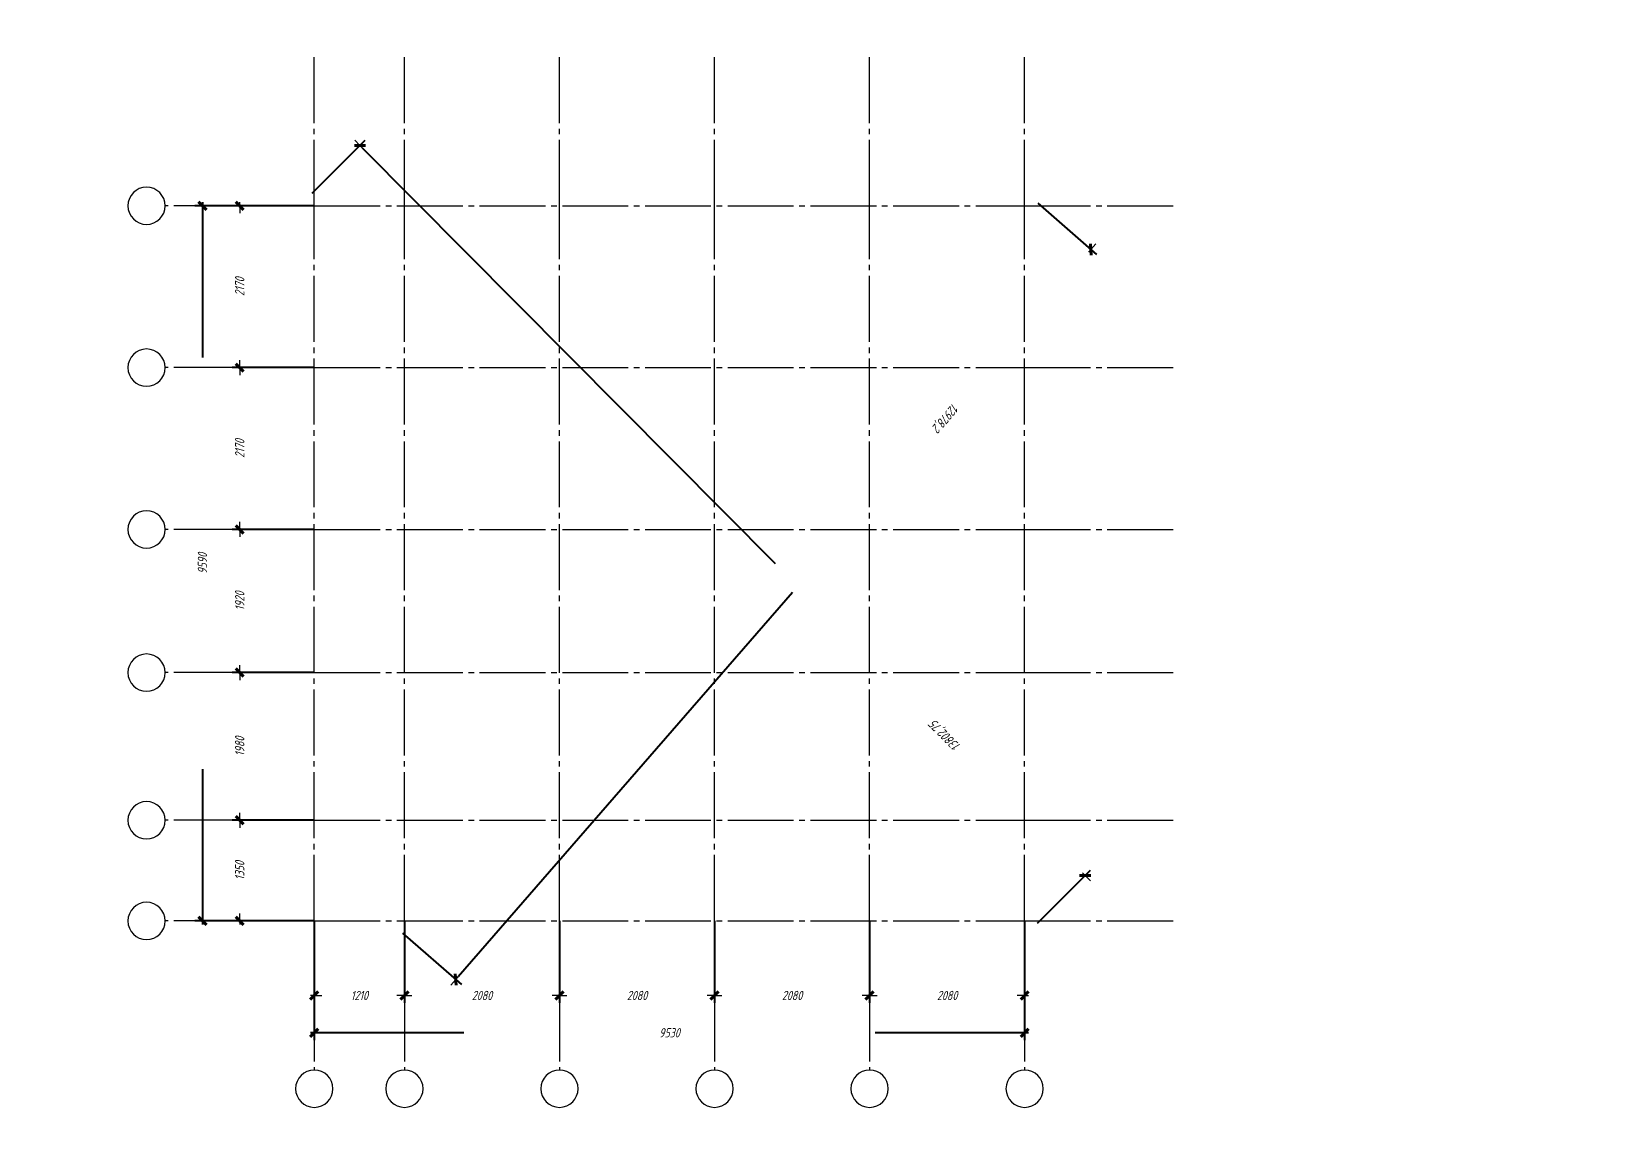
# Model space of a CAD drawing. Header units: millimetres. Extents: x 0 to 10500, y 0 to 297.
# Drawn here: x 0 to 420, y 0 to 297 of the extents above; entities that cross this region are included whole.
import ezdxf

# ---------------------------------------------------------------- set-up
doc = ezdxf.new("R2010")
doc.units = ezdxf.units.MM
for name, pattern in [('K5LT_AXLED', [22.1875, 17.6875, -1.5, 1.5, -1.5]), ('K5LT_BASIC', [0]), ('K5LT_THIN', [0])]:
    doc.linetypes.add(name, pattern=pattern)
doc.layers.add('Системный слой', color=7, linetype='Continuous')
doc.styles.add('KDIMTEXTSTYLE', font='GOST_AU.SHX', dxfattribs={"width": 0.96, "oblique": 15, "height": 5})
doc.styles.add('KTEXTSTYLE', font='GOST_AU.SHX', dxfattribs={"width": 0.96, "height": 5})
doc.dimstyles.new('KDIMSTYLE (0.02)', dxfattribs={"dimtxt": 5, "dimasz": 1, "dimexe": 2, "dimexo": 0, "dimgap": 1, "dimtad": 1, "dimlfac": 50, "dimtxsty": 'KDIMTEXTSTYLE', "dimsah": 1, "dimcen": 0, "dimdle": 1, "dimadec": 0, "dimazin": 0, "dimtfac": 0.667, "dimtmove": 0, "dimatfit": 3, "dimfxl": 0, "dimtvp": 1, "dimtolj": 1, "dimtzin": 0, "dimarcsym": 0})

msp = doc.modelspace()

# ---------------------------------------------------------------- blocks, each defined once
blk = doc.blocks.new('U170')
at = {"layer": 'Системный слой', "color": 30, "linetype": 'K5LT_AXLED', "lineweight": 18}
for p, q in [((55.91416956528019, 58.4019691759321), (35.91416956528019, 58.4019691759321)), ((75.91416956528019, 58.4019691759321), (55.91416956528019, 58.4019691759321)), ((75.91416956528019, 58.4019691759321), (266.5141695652803, 58.40196917593208)), ((266.5141695652803, 58.40196917593208), (306.5141695652803, 58.40196917593208))]:
    blk.add_line(p, q, dxfattribs=at)
at = {"layer": 'Системный слой', "color": 7, "linetype": 'K5LT_THIN', "lineweight": 18}
blk.add_arc((30.91416956528019, 58.4019691759321), 5, 0, 359.999994270422, dxfattribs=at)
blk = doc.blocks.new('U171')
at = {"layer": 'Системный слой', "color": 30, "linetype": 'K5LT_AXLED', "lineweight": 18}
for p, q in [((55.91416956528019, 85.4019691759321), (35.91416956528019, 85.4019691759321)), ((75.91416956528019, 85.4019691759321), (55.91416956528019, 85.4019691759321)), ((75.91416956528019, 85.4019691759321), (266.5141695652803, 85.40196917593208)), ((266.5141695652803, 85.40196917593208), (306.5141695652803, 85.40196917593208))]:
    blk.add_line(p, q, dxfattribs=at)
at = {"layer": 'Системный слой', "color": 7, "linetype": 'K5LT_THIN', "lineweight": 18}
blk.add_arc((30.91416956528019, 85.4019691759321), 5, 0, 359.999994270422, dxfattribs=at)
blk = doc.blocks.new('U172')
at = {"layer": 'Системный слой', "color": 30, "linetype": 'K5LT_AXLED', "lineweight": 18}
for p, q in [((55.91416956528019, 125.0019691759321), (35.91416956528019, 125.0019691759321)), ((75.91416956528019, 125.0019691759321), (55.91416956528019, 125.0019691759321)), ((75.91416956528019, 125.0019691759321), (266.5141695652803, 125.0019691759321)), ((266.5141695652803, 125.0019691759321), (306.5141695652803, 125.0019691759321))]:
    blk.add_line(p, q, dxfattribs=at)
at = {"layer": 'Системный слой', "color": 7, "linetype": 'K5LT_THIN', "lineweight": 18}
blk.add_arc((30.91416956528019, 125.0019691759321), 5, 0, 359.999994270422, dxfattribs=at)
blk = doc.blocks.new('U173')
at = {"layer": 'Системный слой', "color": 30, "linetype": 'K5LT_AXLED', "lineweight": 18}
for p, q in [((55.91416956528019, 163.4019691759321), (35.91416956528019, 163.4019691759321)), ((75.91416956528019, 163.4019691759321), (55.91416956528019, 163.4019691759321)), ((75.91416956528019, 163.4019691759321), (266.5141695652803, 163.4019691759321)), ((266.5141695652803, 163.4019691759321), (306.5141695652803, 163.4019691759321))]:
    blk.add_line(p, q, dxfattribs=at)
at = {"layer": 'Системный слой', "color": 7, "linetype": 'K5LT_THIN', "lineweight": 18}
blk.add_arc((30.91416956528019, 163.4019691759321), 5, 0, 359.999994270422, dxfattribs=at)
blk = doc.blocks.new('U174')
at = {"layer": 'Системный слой', "color": 30, "linetype": 'K5LT_AXLED', "lineweight": 18}
for p, q in [((55.91416956528019, 206.8019691759321), (35.91416956528019, 206.8019691759321)), ((75.91416956528019, 206.8019691759321), (55.91416956528019, 206.8019691759321)), ((75.91416956528019, 206.8019691759321), (266.5141695652803, 206.8019691759321)), ((266.5141695652803, 206.8019691759321), (306.5141695652803, 206.8019691759321))]:
    blk.add_line(p, q, dxfattribs=at)
at = {"layer": 'Системный слой', "color": 7, "linetype": 'K5LT_THIN', "lineweight": 18}
blk.add_arc((30.91416956528019, 206.8019691759321), 5, 0, 359.999994270422, dxfattribs=at)
blk = doc.blocks.new('U175')
at = {"layer": 'Системный слой', "color": 30, "linetype": 'K5LT_AXLED', "lineweight": 18}
for p, q in [((55.91416956528019, 250.2019691759321), (35.91416956528019, 250.2019691759321)), ((75.91416956528019, 250.2019691759321), (55.91416956528019, 250.2019691759321)), ((75.91416956528019, 250.2019691759321), (266.5141695652803, 250.2019691759321)), ((266.5141695652803, 250.2019691759321), (306.5141695652803, 250.2019691759321))]:
    blk.add_line(p, q, dxfattribs=at)
at = {"layer": 'Системный слой', "color": 7, "linetype": 'K5LT_THIN', "lineweight": 18}
blk.add_arc((30.91416956528019, 250.2019691759321), 5, 0, 359.999994270422, dxfattribs=at)
blk = doc.blocks.new('U176')
at = {"layer": 'Системный слой', "color": 30, "linetype": 'K5LT_AXLED', "lineweight": 18}
for p, q in [((75.91416956528019, 250.2019691759321), (75.91416956528019, 290.2019691759321)), ((75.91416956528019, 58.4019691759321), (75.91416956528019, 250.2019691759321)), ((75.91416956528019, 58.4019691759321), (75.91416956528019, 38.4019691759321)), ((75.91416956528019, 38.4019691759321), (75.91416956528019, 18.4019691759321))]:
    blk.add_line(p, q, dxfattribs=at)
at = {"layer": 'Системный слой', "color": 7, "linetype": 'K5LT_THIN', "lineweight": 18}
blk.add_arc((75.91416956528019, 13.4019691759321), 5, 0, 359.999994270422, dxfattribs=at)
blk = doc.blocks.new('U177')
at = {"layer": 'Системный слой', "color": 30, "linetype": 'K5LT_AXLED', "lineweight": 18}
for p, q in [((100.1141695652802, 250.2019691759321), (100.1141695652802, 290.2019691759321)), ((100.1141695652802, 58.4019691759321), (100.1141695652802, 250.2019691759321)), ((100.1141695652802, 58.4019691759321), (100.1141695652802, 38.4019691759321)), ((100.1141695652802, 38.4019691759321), (100.1141695652802, 18.4019691759321))]:
    blk.add_line(p, q, dxfattribs=at)
at = {"layer": 'Системный слой', "color": 7, "linetype": 'K5LT_THIN', "lineweight": 18}
blk.add_arc((100.1141695652802, 13.4019691759321), 5, 0, 359.999994270422, dxfattribs=at)
blk = doc.blocks.new('U178')
at = {"layer": 'Системный слой', "color": 30, "linetype": 'K5LT_AXLED', "lineweight": 18}
for p, q in [((141.7141695652804, 250.2019691759321), (141.7141695652804, 290.2019691759321)), ((141.7141695652804, 58.40196917593209), (141.7141695652804, 250.2019691759321)), ((141.7141695652804, 58.40196917593209), (141.7141695652804, 38.40196917593209)), ((141.7141695652804, 38.40196917593209), (141.7141695652804, 18.40196917593209))]:
    blk.add_line(p, q, dxfattribs=at)
at = {"layer": 'Системный слой', "color": 7, "linetype": 'K5LT_THIN', "lineweight": 18}
blk.add_arc((141.7141695652804, 13.40196917593209), 5, 0, 359.999994270422, dxfattribs=at)
blk = doc.blocks.new('U179')
at = {"layer": 'Системный слой', "color": 30, "linetype": 'K5LT_AXLED', "lineweight": 18}
for p, q in [((183.3141695652803, 250.2019691759321), (183.3141695652803, 290.2019691759321)), ((183.3141695652803, 58.40196917593209), (183.3141695652803, 250.2019691759321)), ((183.3141695652803, 58.40196917593209), (183.3141695652803, 38.40196917593209)), ((183.3141695652803, 38.40196917593209), (183.3141695652803, 18.40196917593209))]:
    blk.add_line(p, q, dxfattribs=at)
at = {"layer": 'Системный слой', "color": 7, "linetype": 'K5LT_THIN', "lineweight": 18}
blk.add_arc((183.3141695652803, 13.40196917593209), 5, 0, 359.999994270422, dxfattribs=at)
blk = doc.blocks.new('U180')
at = {"layer": 'Системный слой', "color": 30, "linetype": 'K5LT_AXLED', "lineweight": 18}
for p, q in [((224.9141695652802, 250.2019691759321), (224.9141695652802, 290.2019691759321)), ((224.9141695652802, 58.40196917593209), (224.9141695652802, 250.2019691759321)), ((224.9141695652802, 58.40196917593209), (224.9141695652802, 38.40196917593209)), ((224.9141695652802, 38.40196917593209), (224.9141695652802, 18.40196917593209))]:
    blk.add_line(p, q, dxfattribs=at)
at = {"layer": 'Системный слой', "color": 7, "linetype": 'K5LT_THIN', "lineweight": 18}
blk.add_arc((224.9141695652802, 13.40196917593209), 5, 0, 359.999994270422, dxfattribs=at)
blk = doc.blocks.new('U181')
at = {"layer": 'Системный слой', "color": 30, "linetype": 'K5LT_AXLED', "lineweight": 18}
for p, q in [((266.5141695652803, 250.2019691759321), (266.5141695652803, 290.2019691759321)), ((266.5141695652803, 58.40196917593208), (266.5141695652803, 250.2019691759321)), ((266.5141695652803, 58.40196917593208), (266.5141695652803, 38.40196917593208)), ((266.5141695652803, 38.40196917593208), (266.5141695652803, 18.40196917593208))]:
    blk.add_line(p, q, dxfattribs=at)
at = {"layer": 'Системный слой', "color": 7, "linetype": 'K5LT_THIN', "lineweight": 18}
blk.add_arc((266.5141695652803, 13.40196917593208), 5, 0, 359.999994270422, dxfattribs=at)
blk = doc.blocks.new('U169')
at = {"layer": 'Системный слой'}
for name in ['U176', 'U177', 'U178', 'U179', 'U180', 'U181', 'U175', 'U174', 'U173', 'U172', 'U171', 'U170']:
    blk.add_blockref(name, (0, 0), dxfattribs=at)
blk = doc.blocks.new('KDIMARROW_03')
at = {"layer": 'Системный слой', "color": 0, "linetype": 'K5LT_BASIC', "lineweight": 40}
blk.add_line((-1.060500025749207, -1.060500025749206), (1.060500025749207, 1.060500025749206), dxfattribs=at)
at = {"layer": 'Системный слой', "color": 0, "linetype": 'K5LT_THIN', "lineweight": 18}
for q in [(-1, 0), (2, -2.449293598294706e-16)]:
    blk.add_line((0, 0), q, dxfattribs=at)

# ---------------------------------------------------------------- dimensions: what is measured, and where the dimension line sits
at = {"layer": 'Системный слой', "color": 7}
for base, p1, p2, angle, location, override in [((88.17406611041201, 266.3738420553907), (268.5137481052795, 56.40194598593212), (73.91425620527934, 252.2014256259321), 134.82388781360964, (245.3734524653019, 108.2050937842924), {"dimexo": 2, "dimpost": '\\H2.5;\\W0.965;\\Q15;<>', "dimblk1": 'KDIMARROW_03', "dimblk2": 'KDIMARROW_03', "dimse1": 0, "dimse2": 0, "dimclrt": 7, "dimtolj": 1}), ((45.91416956528019, 58.4019691759321), (75.91416956528019, 250.2019691759321), (75.91416956528019, 58.4019691759321), 90, (45.91416956528019, 154.3019691759321), {"dimexo": 0, "dimpost": '\\H2.5;\\W0.965;\\Q15;<>', "dimblk1": 'KDIMARROW_03', "dimblk2": 'KDIMARROW_03', "dimse1": 0, "dimse2": 0, "dimclrt": 7, "dimtolj": 1}), ((55.91416956528019, 206.8019691759321), (75.91416956528019, 250.2019691759321), (75.91416956528019, 206.8019691759321), 90, (55.91416956528019, 228.5019691759321), {"dimexo": 0, "dimpost": '\\H2.5;\\W0.965;\\Q15;<>', "dimblk1": 'KDIMARROW_03', "dimblk2": 'KDIMARROW_03', "dimse1": 0, "dimse2": 0, "dimclrt": 7, "dimtolj": 1}), ((113.8696289219645, 42.69036047093546), (268.5137481052795, 252.2014331259323), (98.11418948527944, 56.40193782593213), 228.9677384833459, (245.1664047328575, 193.558371201057), {"dimexo": 2, "dimpost": '\\H2.5;\\W0.965;\\Q15;<>', "dimblk1": 'KDIMARROW_03', "dimblk2": 'KDIMARROW_03', "dimse1": 0, "dimse2": 0, "dimclrt": 7, "dimtolj": 1}), ((55.91416956528019, 163.4019691759321), (75.91416956528019, 206.8019691759321), (75.91416956528019, 163.4019691759321), 90, (55.91416956528019, 185.1019691759321), {"dimexo": 0, "dimpost": '\\H2.5;\\W0.965;\\Q15;<>', "dimblk1": 'KDIMARROW_03', "dimblk2": 'KDIMARROW_03', "dimse1": 0, "dimse2": 0, "dimclrt": 7, "dimtolj": 1}), ((55.91416956528019, 125.0019691759321), (75.91416956528019, 163.4019691759321), (75.91416956528019, 125.0019691759321), 90, (55.91416956528019, 144.2019691759321), {"dimexo": 0, "dimpost": '\\H2.5;\\W0.965;\\Q15;<>', "dimblk1": 'KDIMARROW_03', "dimblk2": 'KDIMARROW_03', "dimse1": 0, "dimse2": 0, "dimclrt": 7, "dimtolj": 1}), ((55.91416956528019, 85.4019691759321), (75.91416956528019, 125.0019691759321), (75.91416956528019, 85.4019691759321), 90, (55.91416956528019, 105.2019691759321), {"dimexo": 0, "dimpost": '\\H2.5;\\W0.965;\\Q15;<>', "dimblk1": 'KDIMARROW_03', "dimblk2": 'KDIMARROW_03', "dimse1": 0, "dimse2": 0, "dimclrt": 7, "dimtolj": 1}), ((55.91416956528019, 58.4019691759321), (75.91416956528019, 85.4019691759321), (75.91416956528019, 58.4019691759321), 90, (55.91416956528019, 71.9019691759321), {"dimexo": 0, "dimpost": '\\H2.5;\\W0.965;\\Q15;<>', "dimblk1": 'KDIMARROW_03', "dimblk2": 'KDIMARROW_03', "dimse1": 0, "dimse2": 0, "dimclrt": 7, "dimtolj": 1})]:
    msp.add_linear_dim(base=base, p1=p1, p2=p2, angle=angle, location=location, dimstyle='KDIMSTYLE (0.02)', override=override, dxfattribs=at).render()
for base, p1, p2, location in [((75.91416956528019, 38.4019691759321), (100.1141695652802, 58.4019691759321), (75.91416956528019, 58.4019691759321), (88.0141695652801, 38.4019691759321)), ((75.91416956528019, 28.4019691759321), (266.5141695652803, 58.4019691759321), (75.91416956528019, 58.4019691759321), (171.2141695652804, 28.4019691759321)), ((100.1141695652802, 38.4019691759321), (141.7141695652804, 58.4019691759321), (100.1141695652802, 58.4019691759321), (120.9141695652802, 38.4019691759321)), ((141.7141695652804, 38.4019691759321), (183.3141695652803, 58.4019691759321), (141.7141695652804, 58.4019691759321), (162.5141695652803, 38.4019691759321)), ((183.3141695652803, 38.4019691759321), (224.9141695652802, 58.4019691759321), (183.3141695652803, 58.4019691759321), (204.1141695652802, 38.4019691759321)), ((224.9141695652802, 38.4019691759321), (266.5141695652803, 58.4019691759321), (224.9141695652802, 58.4019691759321), (245.7141695652804, 38.4019691759321))]:
    msp.add_linear_dim(base=base, p1=p1, p2=p2, location=location, dimstyle='KDIMSTYLE (0.02)', override={"dimexo": 0, "dimpost": '\\H2.5;\\W0.965;\\Q15;<>', "dimblk1": 'KDIMARROW_03', "dimblk2": 'KDIMARROW_03', "dimse1": 0, "dimse2": 0, "dimclrt": 7, "dimtolj": 1}, dxfattribs=at).render()

# ---------------------------------------------------------------- block references
at = {"layer": 'Системный слой'}
msp.add_blockref('U169', (0, 0), dxfattribs=at)

msp.set_redraw_order([(e.dxf.handle, doc.entitydb.next_handle()) for e in msp.query("TEXT MTEXT ATTDEF DIMENSION ARC_DIMENSION")])  # texts and dimensions are drawn at this point

doc.saveas('drawing.dxf')
